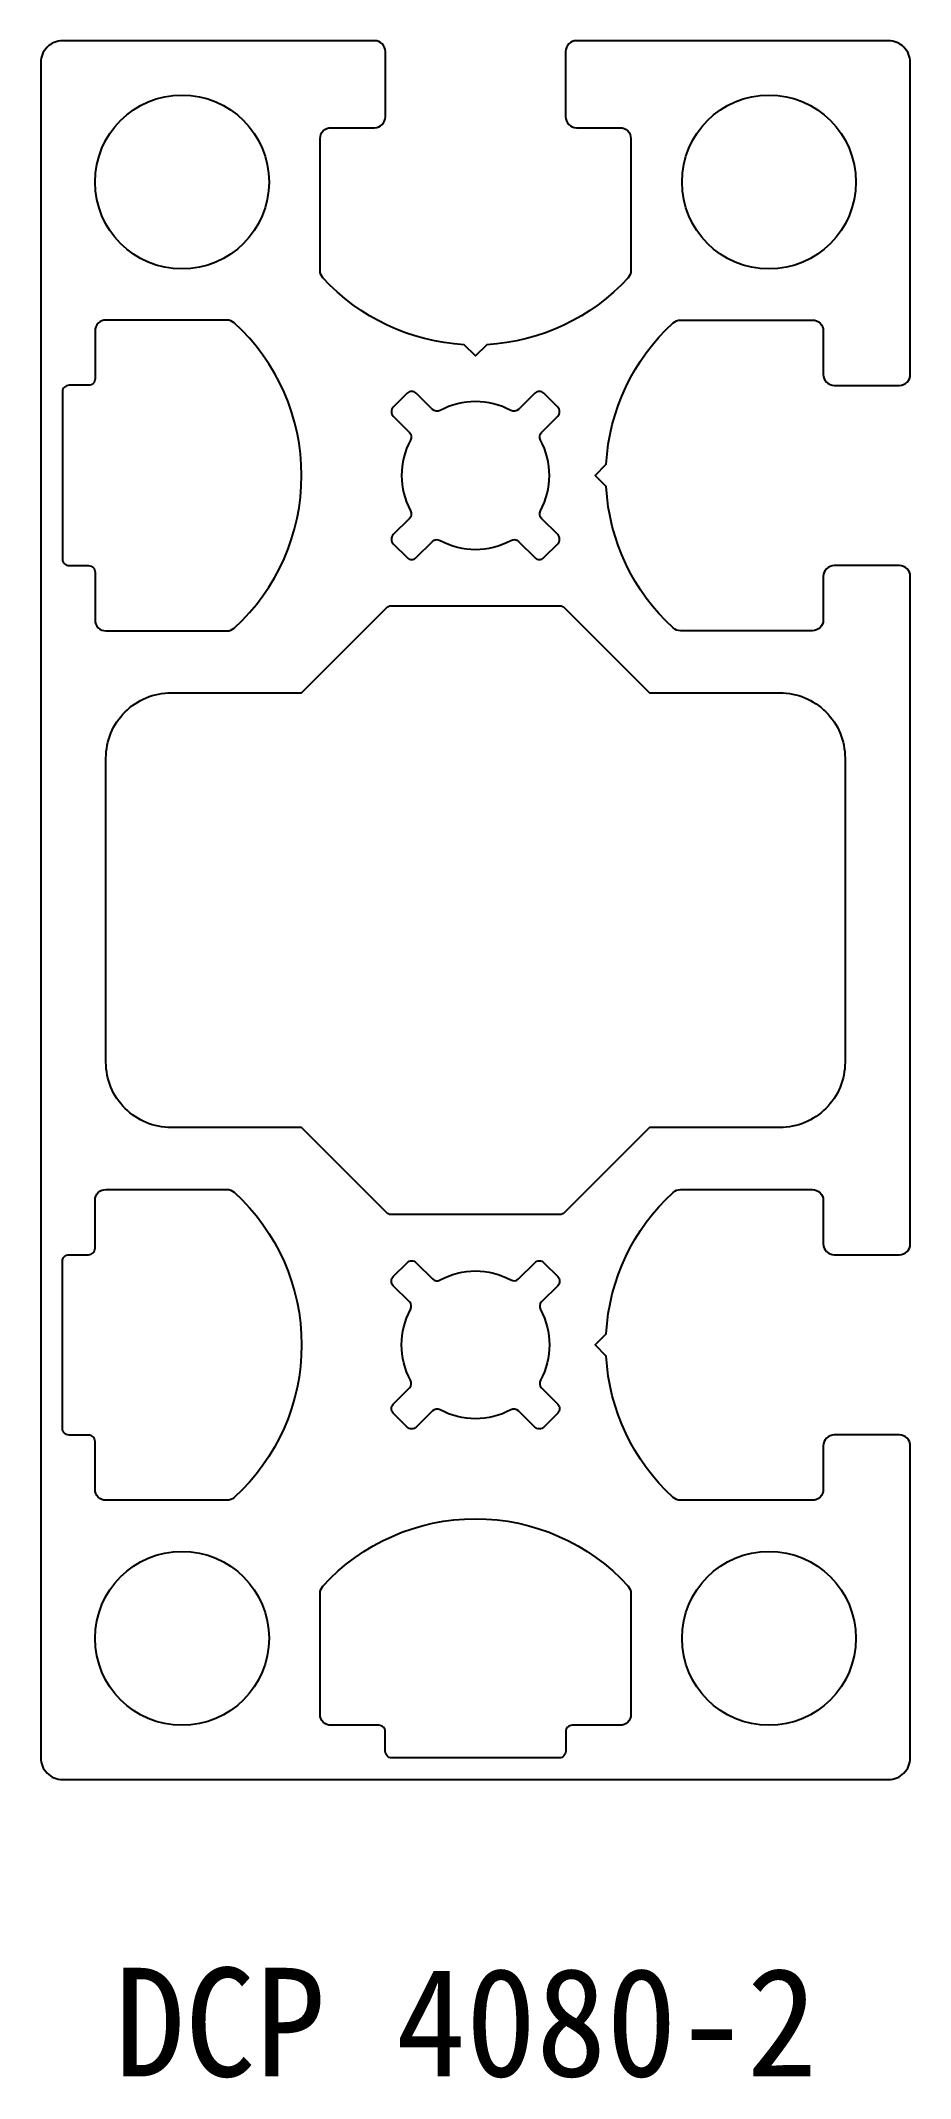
# Model space of a CAD drawing. Extents: x 2157 to 12417, y 247 to 1676.
# Drawn here: x 8542.9 to 8582.9, y 1502.3 to 1596.1 of the extents above; entities that cross this region are included whole.
import ezdxf

# ---------------------------------------------------------------- set-up
doc = ezdxf.new("R2010")
doc.units = 0
doc.header["$LTSCALE"] = 8
doc.layers.add('3', color=3, linetype='CONTINUOUS')
doc.layers.add('AM_0', color=7, linetype='CONTINUOUS', lineweight=30)
doc.styles.add('궁서체', font='')
doc.styles.get('궁서체').set_extended_font_data('GungsuhChe')

msp = doc.modelspace()

# ---------------------------------------------------------------- texts
at = {"layer": 'AM_0', "color": 7, "style": '궁서체'}
msp.add_text('DCP 4080-2', height=5, dxfattribs=at).set_placement((8546.333, 1502.399))

# ---------------------------------------------------------------- linework, layer by layer
at = {"layer": '3', "color": 7}
for points in [[(8579.43, 1571.914, 0.414214), (8578.93, 1571.414), (8578.93, 1569.41, -0.414214), (8578.43, 1568.91), (8572.363, 1568.91, -0.187081), (8572.026, 1569.041, -0.196705), (8568.944, 1575.544), (8568.43, 1576.058), (8568.944, 1576.572, -0.196705), (8572.026, 1583.075, -0.187081), (8572.363, 1583.205), (8578.43, 1583.205, -0.414214), (8578.93, 1582.705), (8578.93, 1580.701, 0.414214), (8579.43, 1580.201), (8582.43, 1580.201, 0.414214), (8582.93, 1580.701), (8582.93, 1595.058, 0.414214), (8581.93, 1596.058), (8567.573, 1596.058, 0.414214), (8567.073, 1595.558), (8567.073, 1592.558, 0.414214), (8567.573, 1592.058), (8569.577, 1592.058, -0.414214), (8570.077, 1591.558), (8570.077, 1585.491, -0.187081), (8569.947, 1585.154, -0.196705), (8563.444, 1582.072), (8562.93, 1581.558), (8562.416, 1582.072, -0.196705), (8555.913, 1585.154, -0.187081), (8555.782, 1585.491), (8555.782, 1591.558, -0.414214), (8556.282, 1592.058), (8558.286, 1592.058, 0.414214), (8558.786, 1592.558), (8558.786, 1595.558, 0.414214), (8558.286, 1596.058), (8543.93, 1596.058, 0.414214), (8542.93, 1595.058), (8542.93, 1517.058, 0.414214), (8543.93, 1516.058), (8581.93, 1516.058, 0.414214), (8582.93, 1517.058), (8582.93, 1531.414, 0.414214), (8582.43, 1531.914), (8579.43, 1531.914, 0.414214), (8578.93, 1531.414), (8578.93, 1529.41, -0.414214), (8578.43, 1528.91), (8572.363, 1528.91, -0.187081), (8572.026, 1529.041, -0.196705), (8568.944, 1535.544), (8568.43, 1536.058), (8568.944, 1536.572, -0.196705), (8572.026, 1543.075, -0.187081), (8572.363, 1543.205), (8578.43, 1543.205, -0.414214), (8578.93, 1542.705), (8578.93, 1540.701, 0.414214), (8579.43, 1540.201), (8582.43, 1540.201, 0.414214), (8582.93, 1540.701), (8582.93, 1571.414, 0.414214), (8582.43, 1571.914)], [(8545.93, 1583.208, 0.414214), (8545.43, 1582.708), (8545.43, 1580.508, -0.414214), (8545.13, 1580.208), (8544.23, 1580.208, 0.414214), (8543.93, 1579.908), (8543.93, 1572.208, 0.414214), (8544.23, 1571.908), (8545.13, 1571.908, -0.414214), (8545.43, 1571.608), (8545.43, 1569.408, 0.414214), (8545.93, 1568.908), (8551.494, 1568.908, 0.186978), (8551.831, 1569.038, 0.210901), (8554.93, 1576.058, 0.210901), (8551.831, 1583.077, 0.186978), (8551.494, 1583.208)], [(8559.943, 1574.433, -0.33241), (8559.892, 1574.077), (8559.148, 1573.334, 0.414214), (8559.148, 1572.909), (8559.782, 1572.276, 0.414214), (8560.206, 1572.276), (8560.949, 1573.02, -0.33241), (8561.305, 1573.071, 0.254426), (8564.555, 1573.071, -0.33241), (8564.91, 1573.02), (8565.654, 1572.276, 0.414214), (8566.078, 1572.276), (8566.711, 1572.909, 0.414214), (8566.711, 1573.334), (8565.968, 1574.077, -0.33241), (8565.916, 1574.433, 0.254426), (8565.916, 1577.683, -0.33241), (8565.968, 1578.038), (8566.711, 1578.782, 0.414214), (8566.711, 1579.206), (8566.078, 1579.839, 0.414214), (8565.654, 1579.839), (8564.91, 1579.096, -0.33241), (8564.555, 1579.044, 0.254426), (8561.305, 1579.044, -0.33241), (8560.949, 1579.096), (8560.206, 1579.839, 0.414214), (8559.782, 1579.839), (8559.148, 1579.206, 0.414214), (8559.148, 1578.782), (8559.892, 1578.038, -0.33241), (8559.943, 1577.683, 0.254426)], [(8559.054, 1542.058, -0.198912), (8558.842, 1542.146), (8554.93, 1546.058), (8548.93, 1546.058, -0.414214), (8545.93, 1549.058), (8545.93, 1563.058, -0.414214), (8548.93, 1566.058), (8554.93, 1566.058), (8558.842, 1569.97, -0.198912), (8559.054, 1570.058), (8566.805, 1570.058, -0.198912), (8567.018, 1569.97), (8570.93, 1566.058), (8576.93, 1566.058, -0.414214), (8579.93, 1563.058), (8579.93, 1549.058, -0.414214), (8576.93, 1546.058), (8570.93, 1546.058), (8567.018, 1542.146, -0.198912), (8566.805, 1542.058)], [(8545.93, 1528.908, -0.414214), (8545.43, 1529.408), (8545.43, 1531.608, 0.414214), (8545.13, 1531.908), (8544.23, 1531.908, -0.414214), (8543.93, 1532.208), (8543.93, 1539.908, -0.414214), (8544.23, 1540.208), (8545.13, 1540.208, 0.414214), (8545.43, 1540.508), (8545.43, 1542.708, -0.414214), (8545.93, 1543.208), (8551.494, 1543.208, -0.186978), (8551.831, 1543.077, -0.210901), (8554.93, 1536.058, -0.210901), (8551.831, 1529.038, -0.186978), (8551.494, 1528.908)], [(8559.943, 1537.683, 0.33241), (8559.892, 1538.038), (8559.148, 1538.782, -0.414214), (8559.148, 1539.206), (8559.782, 1539.839, -0.414214), (8560.206, 1539.839), (8560.949, 1539.096, 0.33241), (8561.305, 1539.044, -0.254426), (8564.555, 1539.044, 0.33241), (8564.91, 1539.096), (8565.654, 1539.839, -0.414214), (8566.078, 1539.839), (8566.711, 1539.206, -0.414214), (8566.711, 1538.782), (8565.968, 1538.038, 0.33241), (8565.916, 1537.683, -0.254426), (8565.916, 1534.433, 0.33241), (8565.968, 1534.077), (8566.711, 1533.334, -0.414214), (8566.711, 1532.909), (8566.078, 1532.276, -0.414214), (8565.654, 1532.276), (8564.91, 1533.02, 0.33241), (8564.555, 1533.071, -0.254426), (8561.305, 1533.071, 0.33241), (8560.949, 1533.02), (8560.206, 1532.276, -0.414214), (8559.782, 1532.276), (8559.148, 1532.909, -0.414214), (8559.148, 1533.334), (8559.892, 1534.077, 0.33241), (8559.943, 1534.433, -0.254426)], [(8570.08, 1519.058, -0.414214), (8569.58, 1518.558), (8567.38, 1518.558, 0.414214), (8567.08, 1518.258), (8567.08, 1517.358, -0.414214), (8566.78, 1517.058), (8559.08, 1517.058, -0.414214), (8558.78, 1517.358), (8558.78, 1518.258, 0.414214), (8558.48, 1518.558), (8556.28, 1518.558, -0.414214), (8555.78, 1519.058), (8555.78, 1524.622, -0.186978), (8555.91, 1524.959, -0.210901), (8562.93, 1528.058, -0.210901), (8569.949, 1524.959, -0.186978), (8570.08, 1524.622)]]:
    msp.add_lwpolyline(points, format="xyb", close=True, dxfattribs=at)
for centre in [(8549.43, 1589.558), (8576.43, 1589.558), (8549.43, 1522.558), (8576.43, 1522.558)]:
    msp.add_circle(centre, 4, dxfattribs=at)

msp.set_redraw_order([(e.dxf.handle, doc.entitydb.next_handle()) for e in msp.query("TEXT MTEXT ATTDEF DIMENSION ARC_DIMENSION")])  # texts and dimensions are drawn at this point

doc.saveas('drawing.dxf')
